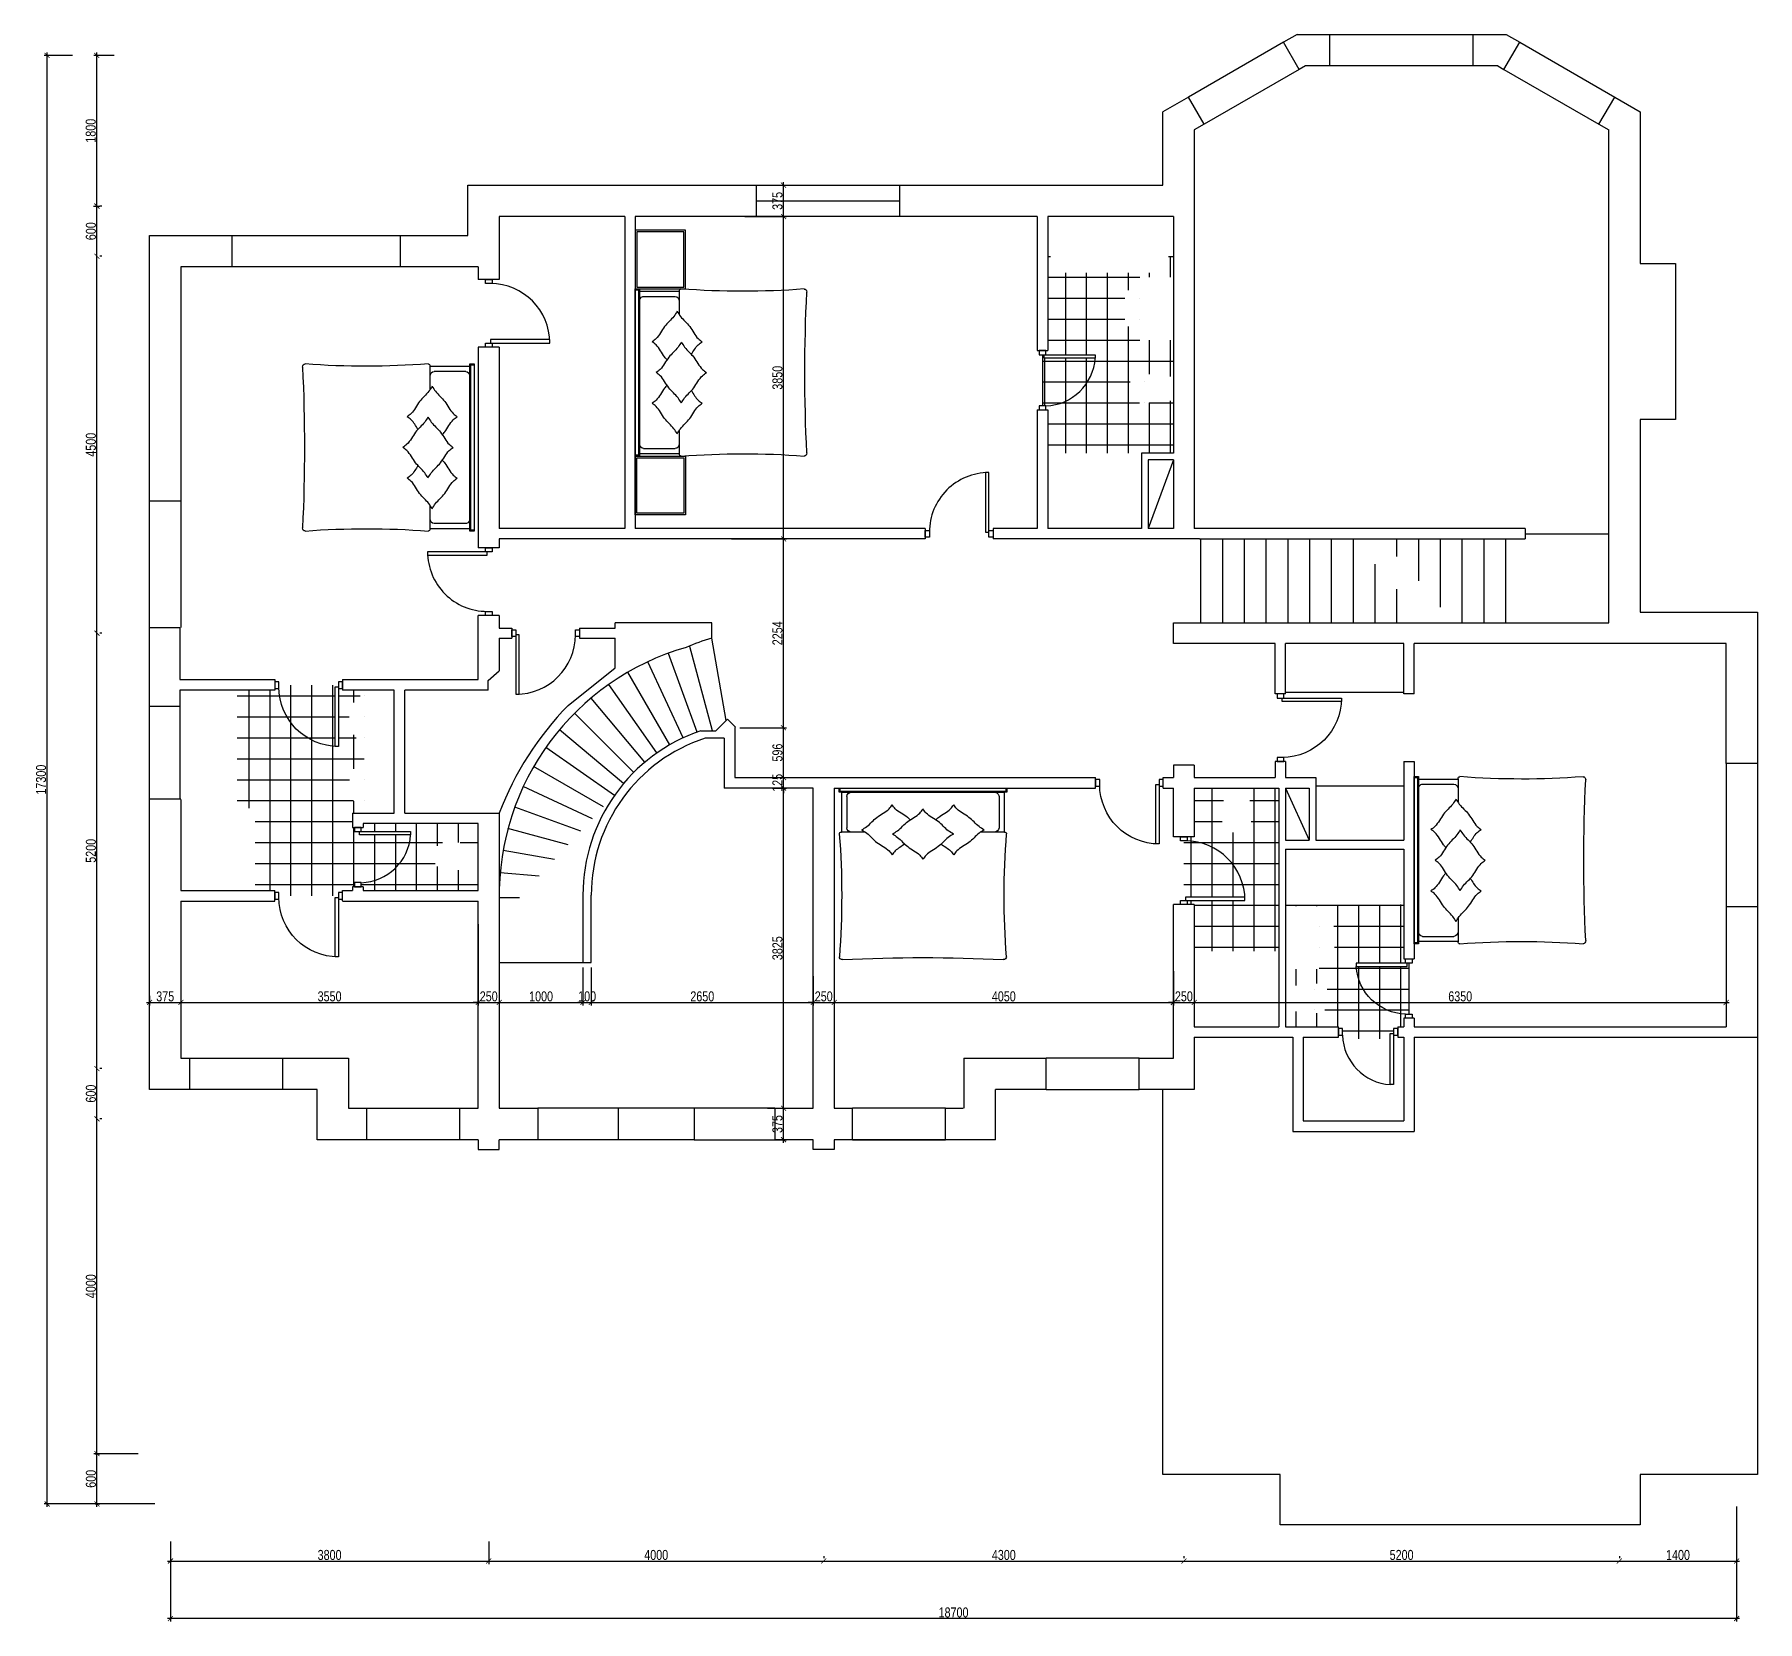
# Model space of a CAD drawing. Header units: millimetres. Extents: x 847 to 45733, y 1199 to 20271.
# Drawn here: x 847 to 21421, y 1199 to 20154 of the extents above; entities that cross this region are included whole.
import ezdxf

# ---------------------------------------------------------------- set-up
doc = ezdxf.new("R2010")
doc.units = ezdxf.units.MM
for name, color, linetype in [('com', 250, 'Continuous'), ('dim', 4, 'Continuous'), ('furn', 34, 'Continuous'), ('type floor', 250, 'Continuous'), ('wall', 5, 'Continuous'), ('windows doors', 4, 'Continuous')]:
    doc.layers.add(name, color=color, linetype=linetype)
doc.styles.add('KOTE', font='romrust.shx', dxfattribs={"width": 0.8})
doc.dimstyles.new('100', dxfattribs={"dimscale": 6, "dimtxt": 20, "dimasz": 10, "dimexe": 6, "dimexo": 10, "dimgap": 2, "dimtad": 1, "dimtoh": 1, "dimdec": 0, "dimzin": 9, "dimdsep": 46, "dimtxsty": 'KOTE', "dimblk": 'ARCHTICK', "dimcen": 0, "dimdle": 6, "dimclrd": 256, "dimclre": 4, "dimclrt": 256, "dimadec": 0, "dimazin": 0, "dimtfac": 0.666667, "dimtdec": 0, "dimtix": 1, "dimtmove": 1, "dimatfit": 0, "dimfxl": 1, "dimtvp": 1, "dimtolj": 1, "dimarcsym": 0})
pattern_1 = [(0, (301659.83, 164753.26), (0, 250), []), (90, (301659.83, 164753.26), (-250, 2e-14), [])]

msp = doc.modelspace()

# ---------------------------------------------------------------- blocks, each defined once
blk = doc.blocks.new('_ArchTick')
at = {"color": 0, "linetype": 'ByBlock', "const_width": 0.15}
blk.add_lwpolyline([(-0.5, -0.5), (0.5, 0.5)], dxfattribs=at)
blk = doc.blocks.new('*D48')
at = {"layer": 'dim', "color": 4, "lineweight": -2, "transparency": 16777216}
for p, q in [((21171, 2575), (21171, 1199)), ((2471, 2156), (2471, 1199))]:
    blk.add_line(p, q, dxfattribs=at)
at = {"layer": 'dim', "lineweight": -2, "transparency": 16777216}
blk.add_line((21207, 1235), (2435, 1235), dxfattribs=at)
at = {"layer": 'dim', "lineweight": -2, "transparency": 16777216, "xscale": 60, "yscale": 60, "zscale": 60, "rotation": 180}
blk.add_blockref('_ArchTick', (2471, 1235), dxfattribs=at)
at = {"layer": 'dim', "lineweight": -2, "transparency": 16777216, "xscale": 60, "yscale": 60, "zscale": 60}
blk.add_blockref('_ArchTick', (21171, 1235), dxfattribs=at)
at = {"layer": 'dim', "transparency": 16777216, "insert": (11821, 1307), "char_height": 120, "attachment_point": 5, "style": 'KOTE'}
blk.add_mtext('\\A1;18700', dxfattribs=at)
blk = doc.blocks.new('*D49')
at = {"layer": 'dim', "color": 4, "lineweight": -2, "transparency": 16777216}
for p, q in [((1303, 19904), (962, 19904)), ((2285, 2604), (962, 2604))]:
    blk.add_line(p, q, dxfattribs=at)
at = {"layer": 'dim', "lineweight": -2, "transparency": 16777216}
blk.add_line((998, 2568), (998, 19940), dxfattribs=at)
at = {"layer": 'dim', "lineweight": -2, "transparency": 16777216, "xscale": 60, "yscale": 60, "zscale": 60}
for p, rotation in [((998, 19904), 90), ((998, 2604), 270)]:
    blk.add_blockref('_ArchTick', p, dxfattribs=dict(at, rotation=rotation))
at = {"layer": 'dim', "transparency": 16777216, "insert": (926, 11254), "char_height": 120, "attachment_point": 5, "rotation": 90, "style": 'KOTE'}
blk.add_mtext('\\A1;17300', dxfattribs=at)
blk = doc.blocks.new('*D50')
at = {"layer": 'dim', "color": 4, "lineweight": -2, "transparency": 16777216}
for p, q in [((2471, 2156), (2471, 1886)), ((6271, 2156), (6271, 1886))]:
    blk.add_line(p, q, dxfattribs=at)
at = {"layer": 'dim', "lineweight": -2, "transparency": 16777216}
blk.add_line((2435, 1922), (6307, 1922), dxfattribs=at)
at = {"layer": 'dim', "lineweight": -2, "transparency": 16777216, "xscale": 60, "yscale": 60, "zscale": 60, "rotation": 180}
blk.add_blockref('_ArchTick', (2471, 1922), dxfattribs=at)
at = {"layer": 'dim', "lineweight": -2, "transparency": 16777216, "xscale": 60, "yscale": 60, "zscale": 60}
blk.add_blockref('_ArchTick', (6271, 1922), dxfattribs=at)
at = {"layer": 'dim', "transparency": 16777216, "insert": (4371, 1994), "char_height": 120, "attachment_point": 5, "style": 'KOTE'}
blk.add_mtext('\\A1;3800', dxfattribs=at)
blk = doc.blocks.new('*D51')
at = {"layer": 'dim', "color": 4, "lineweight": -2, "transparency": 16777216}
for p, q in [((6271, 2156), (6271, 1886)), ((10271, 1982), (10271, 1958))]:
    blk.add_line(p, q, dxfattribs=at)
at = {"layer": 'dim', "lineweight": -2, "transparency": 16777216}
blk.add_line((6235, 1922), (10307, 1922), dxfattribs=at)
at = {"layer": 'dim', "lineweight": -2, "transparency": 16777216, "xscale": 60, "yscale": 60, "zscale": 60, "rotation": 180}
blk.add_blockref('_ArchTick', (6271, 1922), dxfattribs=at)
at = {"layer": 'dim', "lineweight": -2, "transparency": 16777216, "xscale": 60, "yscale": 60, "zscale": 60}
blk.add_blockref('_ArchTick', (10271, 1922), dxfattribs=at)
at = {"layer": 'dim', "transparency": 16777216, "insert": (8271, 1994), "char_height": 120, "attachment_point": 5, "style": 'KOTE'}
blk.add_mtext('\\A1;4000', dxfattribs=at)
blk = doc.blocks.new('*D52')
at = {"layer": 'dim', "lineweight": -2, "transparency": 16777216}
blk.add_line((10235, 1922), (14607, 1922), dxfattribs=at)
at = {"layer": 'dim', "color": 4, "lineweight": -2, "transparency": 16777216}
for p, q in [((10271, 1982), (10271, 1958)), ((14571, 1982), (14571, 1958))]:
    blk.add_line(p, q, dxfattribs=at)
at = {"layer": 'dim', "lineweight": -2, "transparency": 16777216, "xscale": 60, "yscale": 60, "zscale": 60, "rotation": 180}
blk.add_blockref('_ArchTick', (10271, 1922), dxfattribs=at)
at = {"layer": 'dim', "lineweight": -2, "transparency": 16777216, "xscale": 60, "yscale": 60, "zscale": 60}
blk.add_blockref('_ArchTick', (14571, 1922), dxfattribs=at)
at = {"layer": 'dim', "transparency": 16777216, "insert": (12421, 1994), "char_height": 120, "attachment_point": 5, "style": 'KOTE'}
blk.add_mtext('\\A1;4300', dxfattribs=at)
blk = doc.blocks.new('*D53')
at = {"layer": 'dim', "lineweight": -2, "transparency": 16777216}
blk.add_line((14535, 1922), (19807, 1922), dxfattribs=at)
at = {"layer": 'dim', "color": 4, "lineweight": -2, "transparency": 16777216}
for p, q in [((14571, 1982), (14571, 1958)), ((19771, 1982), (19771, 1958))]:
    blk.add_line(p, q, dxfattribs=at)
at = {"layer": 'dim', "lineweight": -2, "transparency": 16777216, "xscale": 60, "yscale": 60, "zscale": 60, "rotation": 180}
blk.add_blockref('_ArchTick', (14571, 1922), dxfattribs=at)
at = {"layer": 'dim', "lineweight": -2, "transparency": 16777216, "xscale": 60, "yscale": 60, "zscale": 60}
blk.add_blockref('_ArchTick', (19771, 1922), dxfattribs=at)
at = {"layer": 'dim', "transparency": 16777216, "insert": (17171, 1994), "char_height": 120, "attachment_point": 5, "style": 'KOTE'}
blk.add_mtext('\\A1;5200', dxfattribs=at)
blk = doc.blocks.new('*D54')
at = {"layer": 'dim', "lineweight": -2, "transparency": 16777216}
blk.add_line((19735, 1922), (21207, 1922), dxfattribs=at)
at = {"layer": 'dim', "color": 4, "lineweight": -2, "transparency": 16777216}
for p, q in [((19771, 1982), (19771, 1958)), ((21171, 1982), (21171, 1958))]:
    blk.add_line(p, q, dxfattribs=at)
at = {"layer": 'dim', "lineweight": -2, "transparency": 16777216, "xscale": 60, "yscale": 60, "zscale": 60, "rotation": 180}
blk.add_blockref('_ArchTick', (19771, 1922), dxfattribs=at)
at = {"layer": 'dim', "lineweight": -2, "transparency": 16777216, "xscale": 60, "yscale": 60, "zscale": 60}
blk.add_blockref('_ArchTick', (21171, 1922), dxfattribs=at)
at = {"layer": 'dim', "transparency": 16777216, "insert": (20471, 1994), "char_height": 120, "attachment_point": 5, "style": 'KOTE'}
blk.add_mtext('\\A1;1400', dxfattribs=at)
blk = doc.blocks.new('*D55')
at = {"layer": 'dim', "color": 4, "lineweight": -2, "transparency": 16777216}
for p, q in [((2084, 3204), (1557, 3204)), ((1570, 2604), (1629, 2604))]:
    blk.add_line(p, q, dxfattribs=at)
at = {"layer": 'dim', "lineweight": -2, "transparency": 16777216}
blk.add_line((1593, 2568), (1593, 3240), dxfattribs=at)
at = {"layer": 'dim', "lineweight": -2, "transparency": 16777216, "xscale": 60, "yscale": 60, "zscale": 60}
for p, rotation in [((1593, 3204), 90), ((1593, 2604), 270)]:
    blk.add_blockref('_ArchTick', p, dxfattribs=dict(at, rotation=rotation))
at = {"layer": 'dim', "transparency": 16777216, "insert": (1521, 2904), "char_height": 120, "attachment_point": 5, "rotation": 90, "style": 'KOTE'}
blk.add_mtext('\\A1;600', dxfattribs=at)
blk = doc.blocks.new('*D56')
at = {"layer": 'dim', "lineweight": -2, "transparency": 16777216}
blk.add_line((1593, 3168), (1593, 7240), dxfattribs=at)
at = {"layer": 'dim', "color": 4, "lineweight": -2, "transparency": 16777216}
for p, q in [((1653, 7204), (1629, 7204)), ((1570, 3204), (1629, 3204))]:
    blk.add_line(p, q, dxfattribs=at)
at = {"layer": 'dim', "lineweight": -2, "transparency": 16777216, "xscale": 60, "yscale": 60, "zscale": 60}
for p, rotation in [((1593, 7204), 90), ((1593, 3204), 270)]:
    blk.add_blockref('_ArchTick', p, dxfattribs=dict(at, rotation=rotation))
at = {"layer": 'dim', "transparency": 16777216, "insert": (1521, 5204), "char_height": 120, "attachment_point": 5, "rotation": 90, "style": 'KOTE'}
blk.add_mtext('\\A1;4000', dxfattribs=at)
blk = doc.blocks.new('*D57')
at = {"layer": 'dim', "lineweight": -2, "transparency": 16777216}
blk.add_line((1593, 7168), (1593, 7840), dxfattribs=at)
at = {"layer": 'dim', "color": 4, "lineweight": -2, "transparency": 16777216}
for p, q in [((1653, 7804), (1629, 7804)), ((1653, 7204), (1629, 7204))]:
    blk.add_line(p, q, dxfattribs=at)
at = {"layer": 'dim', "lineweight": -2, "transparency": 16777216, "xscale": 60, "yscale": 60, "zscale": 60}
for p, rotation in [((1593, 7804), 90), ((1593, 7204), 270)]:
    blk.add_blockref('_ArchTick', p, dxfattribs=dict(at, rotation=rotation))
at = {"layer": 'dim', "transparency": 16777216, "insert": (1521, 7504), "char_height": 120, "attachment_point": 5, "rotation": 90, "style": 'KOTE'}
blk.add_mtext('\\A1;600', dxfattribs=at)
blk = doc.blocks.new('*D58')
at = {"layer": 'dim', "lineweight": -2, "transparency": 16777216}
blk.add_line((1593, 7768), (1593, 13040), dxfattribs=at)
at = {"layer": 'dim', "color": 4, "lineweight": -2, "transparency": 16777216}
for p, q in [((1653, 13004), (1629, 13004)), ((1653, 7804), (1629, 7804))]:
    blk.add_line(p, q, dxfattribs=at)
at = {"layer": 'dim', "lineweight": -2, "transparency": 16777216, "xscale": 60, "yscale": 60, "zscale": 60}
for p, rotation in [((1593, 13004), 90), ((1593, 7804), 270)]:
    blk.add_blockref('_ArchTick', p, dxfattribs=dict(at, rotation=rotation))
at = {"layer": 'dim', "transparency": 16777216, "insert": (1521, 10404), "char_height": 120, "attachment_point": 5, "rotation": 90, "style": 'KOTE'}
blk.add_mtext('\\A1;5200', dxfattribs=at)
blk = doc.blocks.new('*D59')
at = {"layer": 'dim', "lineweight": -2, "transparency": 16777216}
blk.add_line((1593, 12968), (1593, 17540), dxfattribs=at)
at = {"layer": 'dim', "color": 4, "lineweight": -2, "transparency": 16777216}
for p, q in [((1653, 17504), (1629, 17504)), ((1653, 13004), (1629, 13004))]:
    blk.add_line(p, q, dxfattribs=at)
at = {"layer": 'dim', "lineweight": -2, "transparency": 16777216, "xscale": 60, "yscale": 60, "zscale": 60}
for p, rotation in [((1593, 17504), 90), ((1593, 13004), 270)]:
    blk.add_blockref('_ArchTick', p, dxfattribs=dict(at, rotation=rotation))
at = {"layer": 'dim', "transparency": 16777216, "insert": (1521, 15254), "char_height": 120, "attachment_point": 5, "rotation": 90, "style": 'KOTE'}
blk.add_mtext('\\A1;4500', dxfattribs=at)
blk = doc.blocks.new('*D60')
at = {"layer": 'dim', "lineweight": -2, "transparency": 16777216}
blk.add_line((1593, 17468), (1593, 18140), dxfattribs=at)
at = {"layer": 'dim', "color": 4, "lineweight": -2, "transparency": 16777216}
for p, q in [((1553, 18104), (1629, 18104)), ((1653, 17504), (1629, 17504))]:
    blk.add_line(p, q, dxfattribs=at)
at = {"layer": 'dim', "lineweight": -2, "transparency": 16777216, "xscale": 60, "yscale": 60, "zscale": 60}
for p, rotation in [((1593, 18104), 90), ((1593, 17504), 270)]:
    blk.add_blockref('_ArchTick', p, dxfattribs=dict(at, rotation=rotation))
at = {"layer": 'dim', "transparency": 16777216, "insert": (1521, 17804), "char_height": 120, "attachment_point": 5, "rotation": 90, "style": 'KOTE'}
blk.add_mtext('\\A1;600', dxfattribs=at)
blk = doc.blocks.new('*D37')
at = {"layer": 'dim', "color": 4, "lineweight": -2, "transparency": 16777216}
for p, q in [((1799, 19904), (1555, 19904)), ((1651, 18104), (1627, 18104))]:
    blk.add_line(p, q, dxfattribs=at)
at = {"layer": 'dim', "lineweight": -2, "transparency": 16777216}
blk.add_line((1591, 18068), (1591, 19940), dxfattribs=at)
at = {"layer": 'dim', "lineweight": -2, "transparency": 16777216, "xscale": 60, "yscale": 60, "zscale": 60}
for p, rotation in [((1591, 19904), 90), ((1591, 18104), 270)]:
    blk.add_blockref('_ArchTick', p, dxfattribs=dict(at, rotation=rotation))
at = {"layer": 'dim', "transparency": 16777216, "insert": (1519, 19004), "char_height": 120, "attachment_point": 5, "rotation": 90, "style": 'KOTE'}
blk.add_mtext('\\A1;1800', dxfattribs=at)
blk = doc.blocks.new('*D38')
at = {"layer": 'dim', "color": 4, "lineweight": -2, "transparency": 16777216}
for p, q in [((2221, 8671), (2221, 8557)), ((2596, 8671), (2596, 8557))]:
    blk.add_line(p, q, dxfattribs=at)
at = {"layer": 'dim', "lineweight": -2, "transparency": 16777216}
blk.add_line((2185, 8593), (2632, 8593), dxfattribs=at)
at = {"layer": 'dim', "lineweight": -2, "transparency": 16777216, "xscale": 60, "yscale": 60, "zscale": 60, "rotation": 180}
blk.add_blockref('_ArchTick', (2221, 8593), dxfattribs=at)
at = {"layer": 'dim', "lineweight": -2, "transparency": 16777216, "xscale": 60, "yscale": 60, "zscale": 60}
blk.add_blockref('_ArchTick', (2596, 8593), dxfattribs=at)
at = {"layer": 'dim', "transparency": 16777216, "insert": (2408, 8665), "char_height": 120, "attachment_point": 5, "style": 'KOTE'}
blk.add_mtext('\\A1;375', dxfattribs=at)
blk = doc.blocks.new('*D39')
at = {"layer": 'dim', "color": 4, "lineweight": -2, "transparency": 16777216}
for p, q in [((6146, 9529), (6146, 8557)), ((2596, 8671), (2596, 8557))]:
    blk.add_line(p, q, dxfattribs=at)
at = {"layer": 'dim', "lineweight": -2, "transparency": 16777216}
blk.add_line((2560, 8593), (6182, 8593), dxfattribs=at)
at = {"layer": 'dim', "lineweight": -2, "transparency": 16777216, "xscale": 60, "yscale": 60, "zscale": 60, "rotation": 180}
blk.add_blockref('_ArchTick', (2596, 8593), dxfattribs=at)
at = {"layer": 'dim', "lineweight": -2, "transparency": 16777216, "xscale": 60, "yscale": 60, "zscale": 60}
blk.add_blockref('_ArchTick', (6146, 8593), dxfattribs=at)
at = {"layer": 'dim', "transparency": 16777216, "insert": (4371, 8665), "char_height": 120, "attachment_point": 5, "style": 'KOTE'}
blk.add_mtext('\\A1;3550', dxfattribs=at)
blk = doc.blocks.new('*D40')
at = {"layer": 'dim', "color": 4, "lineweight": -2, "transparency": 16777216}
for p, q in [((6146, 9529), (6146, 8557)), ((6396, 9529), (6396, 8557))]:
    blk.add_line(p, q, dxfattribs=at)
at = {"layer": 'dim', "lineweight": -2, "transparency": 16777216}
for p, q in [((6146, 8593), (6086, 8593)), ((6146, 8593), (6396, 8593)), ((6396, 8593), (6456, 8593))]:
    blk.add_line(p, q, dxfattribs=at)
at = {"layer": 'dim', "lineweight": -2, "transparency": 16777216, "xscale": 60, "yscale": 60, "zscale": 60}
blk.add_blockref('_ArchTick', (6146, 8593), dxfattribs=at)
at = {"layer": 'dim', "lineweight": -2, "transparency": 16777216, "xscale": 60, "yscale": 60, "zscale": 60, "rotation": 180}
blk.add_blockref('_ArchTick', (6396, 8593), dxfattribs=at)
at = {"layer": 'dim', "transparency": 16777216, "insert": (6271, 8665), "char_height": 120, "attachment_point": 5, "style": 'KOTE'}
blk.add_mtext('\\A1;250', dxfattribs=at)
blk = doc.blocks.new('*D41')
at = {"layer": 'dim', "color": 4, "lineweight": -2, "transparency": 16777216}
for p, q in [((6396, 9529), (6396, 8557)), ((7396, 9009), (7396, 8557))]:
    blk.add_line(p, q, dxfattribs=at)
at = {"layer": 'dim', "lineweight": -2, "transparency": 16777216}
blk.add_line((6360, 8593), (7432, 8593), dxfattribs=at)
at = {"layer": 'dim', "lineweight": -2, "transparency": 16777216, "xscale": 60, "yscale": 60, "zscale": 60, "rotation": 180}
blk.add_blockref('_ArchTick', (6396, 8593), dxfattribs=at)
at = {"layer": 'dim', "lineweight": -2, "transparency": 16777216, "xscale": 60, "yscale": 60, "zscale": 60}
blk.add_blockref('_ArchTick', (7396, 8593), dxfattribs=at)
at = {"layer": 'dim', "transparency": 16777216, "insert": (6896, 8665), "char_height": 120, "attachment_point": 5, "style": 'KOTE'}
blk.add_mtext('\\A1;1000', dxfattribs=at)
blk = doc.blocks.new('*D42')
at = {"layer": 'dim', "color": 4, "lineweight": -2, "transparency": 16777216}
for p, q in [((7396, 9009), (7396, 8557)), ((7496, 9009), (7496, 8557))]:
    blk.add_line(p, q, dxfattribs=at)
at = {"layer": 'dim', "lineweight": -2, "transparency": 16777216}
for p, q in [((7396, 8593), (7336, 8593)), ((7396, 8593), (7496, 8593)), ((7496, 8593), (7556, 8593))]:
    blk.add_line(p, q, dxfattribs=at)
at = {"layer": 'dim', "lineweight": -2, "transparency": 16777216, "xscale": 60, "yscale": 60, "zscale": 60}
blk.add_blockref('_ArchTick', (7396, 8593), dxfattribs=at)
at = {"layer": 'dim', "lineweight": -2, "transparency": 16777216, "xscale": 60, "yscale": 60, "zscale": 60, "rotation": 180}
blk.add_blockref('_ArchTick', (7496, 8593), dxfattribs=at)
at = {"layer": 'dim', "transparency": 16777216, "insert": (7446, 8665), "char_height": 120, "attachment_point": 5, "style": 'KOTE'}
blk.add_mtext('\\A1;100', dxfattribs=at)
blk = doc.blocks.new('*D43')
at = {"layer": 'dim', "color": 4, "lineweight": -2, "transparency": 16777216}
for p, q in [((7496, 9009), (7496, 8557)), ((10146, 8908), (10146, 8557))]:
    blk.add_line(p, q, dxfattribs=at)
at = {"layer": 'dim', "lineweight": -2, "transparency": 16777216}
blk.add_line((7460, 8593), (10182, 8593), dxfattribs=at)
at = {"layer": 'dim', "lineweight": -2, "transparency": 16777216, "xscale": 60, "yscale": 60, "zscale": 60, "rotation": 180}
blk.add_blockref('_ArchTick', (7496, 8593), dxfattribs=at)
at = {"layer": 'dim', "lineweight": -2, "transparency": 16777216, "xscale": 60, "yscale": 60, "zscale": 60}
blk.add_blockref('_ArchTick', (10146, 8593), dxfattribs=at)
at = {"layer": 'dim', "transparency": 16777216, "insert": (8821, 8665), "char_height": 120, "attachment_point": 5, "style": 'KOTE'}
blk.add_mtext('\\A1;2650', dxfattribs=at)
blk = doc.blocks.new('*D44')
at = {"layer": 'dim', "color": 4, "lineweight": -2, "transparency": 16777216}
for p, q in [((10146, 8908), (10146, 8557)), ((10396, 8908), (10396, 8557))]:
    blk.add_line(p, q, dxfattribs=at)
at = {"layer": 'dim', "lineweight": -2, "transparency": 16777216}
for p, q in [((10146, 8593), (10086, 8593)), ((10146, 8593), (10396, 8593)), ((10396, 8593), (10456, 8593))]:
    blk.add_line(p, q, dxfattribs=at)
at = {"layer": 'dim', "lineweight": -2, "transparency": 16777216, "xscale": 60, "yscale": 60, "zscale": 60}
blk.add_blockref('_ArchTick', (10146, 8593), dxfattribs=at)
at = {"layer": 'dim', "lineweight": -2, "transparency": 16777216, "xscale": 60, "yscale": 60, "zscale": 60, "rotation": 180}
blk.add_blockref('_ArchTick', (10396, 8593), dxfattribs=at)
at = {"layer": 'dim', "transparency": 16777216, "insert": (10271, 8665), "char_height": 120, "attachment_point": 5, "style": 'KOTE'}
blk.add_mtext('\\A1;250', dxfattribs=at)
blk = doc.blocks.new('*D45')
at = {"layer": 'dim', "color": 4, "lineweight": -2, "transparency": 16777216}
for p, q in [((10396, 8908), (10396, 8557)), ((14446, 8965), (14446, 8557))]:
    blk.add_line(p, q, dxfattribs=at)
at = {"layer": 'dim', "lineweight": -2, "transparency": 16777216}
blk.add_line((10360, 8593), (14482, 8593), dxfattribs=at)
at = {"layer": 'dim', "lineweight": -2, "transparency": 16777216, "xscale": 60, "yscale": 60, "zscale": 60, "rotation": 180}
blk.add_blockref('_ArchTick', (10396, 8593), dxfattribs=at)
at = {"layer": 'dim', "lineweight": -2, "transparency": 16777216, "xscale": 60, "yscale": 60, "zscale": 60}
blk.add_blockref('_ArchTick', (14446, 8593), dxfattribs=at)
at = {"layer": 'dim', "transparency": 16777216, "insert": (12421, 8665), "char_height": 120, "attachment_point": 5, "style": 'KOTE'}
blk.add_mtext('\\A1;4050', dxfattribs=at)
blk = doc.blocks.new('*D46')
at = {"layer": 'dim', "color": 4, "lineweight": -2, "transparency": 16777216}
for p, q in [((14446, 8965), (14446, 8557)), ((14696, 8965), (14696, 8557))]:
    blk.add_line(p, q, dxfattribs=at)
at = {"layer": 'dim', "lineweight": -2, "transparency": 16777216}
for p, q in [((14446, 8593), (14386, 8593)), ((14446, 8593), (14696, 8593)), ((14696, 8593), (14756, 8593))]:
    blk.add_line(p, q, dxfattribs=at)
at = {"layer": 'dim', "lineweight": -2, "transparency": 16777216, "xscale": 60, "yscale": 60, "zscale": 60}
blk.add_blockref('_ArchTick', (14446, 8593), dxfattribs=at)
at = {"layer": 'dim', "lineweight": -2, "transparency": 16777216, "xscale": 60, "yscale": 60, "zscale": 60, "rotation": 180}
blk.add_blockref('_ArchTick', (14696, 8593), dxfattribs=at)
at = {"layer": 'dim', "transparency": 16777216, "insert": (14571, 8665), "char_height": 120, "attachment_point": 5, "style": 'KOTE'}
blk.add_mtext('\\A1;250', dxfattribs=at)
blk = doc.blocks.new('*D47')
at = {"layer": 'dim', "color": 4, "lineweight": -2, "transparency": 16777216}
for p, q in [((21046, 9213), (21046, 8557)), ((14696, 8965), (14696, 8557))]:
    blk.add_line(p, q, dxfattribs=at)
at = {"layer": 'dim', "lineweight": -2, "transparency": 16777216}
blk.add_line((14660, 8593), (21082, 8593), dxfattribs=at)
at = {"layer": 'dim', "lineweight": -2, "transparency": 16777216, "xscale": 60, "yscale": 60, "zscale": 60, "rotation": 180}
blk.add_blockref('_ArchTick', (14696, 8593), dxfattribs=at)
at = {"layer": 'dim', "lineweight": -2, "transparency": 16777216, "xscale": 60, "yscale": 60, "zscale": 60}
blk.add_blockref('_ArchTick', (21046, 8593), dxfattribs=at)
at = {"layer": 'dim', "transparency": 16777216, "insert": (17871, 8665), "char_height": 120, "attachment_point": 5, "style": 'KOTE'}
blk.add_mtext('\\A1;6350', dxfattribs=at)
blk = doc.blocks.new('door 810 type2')
at = {"color": 3}
for points in [[(0, -40), (0, 40), (50, 40), (50, -40), (0, -40)], [(760, -40), (760, 40), (810, 40), (810, -40), (760, -40)]]:
    blk.add_lwpolyline(points, dxfattribs=at)
blk.add_lwpolyline([(50, -20), (50, -730), (90, -730), (90, -20), (50, -20)])
blk.add_arc((50, -20), 710, 270, 0)
blk = doc.blocks.new('DOOR710')
at = {"color": 3}
for points in [[(50, -40), (50, 40), (0, 40), (0, -40), (50, -40)], [(710, -40), (710, 40), (660, 40), (660, -40), (710, -40)]]:
    blk.add_lwpolyline(points, dxfattribs=at)
blk.add_lwpolyline([(660, -20), (660, -630), (620, -630), (620, -20), (660, -20)])
blk.add_arc((660, -20), 611, 181.8779, 266.2483)
blk = doc.blocks.new('*D61')
at = {"layer": 'dim', "color": 4, "lineweight": -2, "transparency": 16777216}
for p, q in [((9601, 7329), (9827, 7329)), ((9601, 6954), (9827, 6954))]:
    blk.add_line(p, q, dxfattribs=at)
at = {"layer": 'dim', "lineweight": -2, "transparency": 16777216}
blk.add_line((9791, 6918), (9791, 7365), dxfattribs=at)
at = {"layer": 'dim', "lineweight": -2, "transparency": 16777216, "xscale": 60, "yscale": 60, "zscale": 60}
for p, rotation in [((9791, 7329), 90), ((9791, 6954), 270)]:
    blk.add_blockref('_ArchTick', p, dxfattribs=dict(at, rotation=rotation))
at = {"layer": 'dim', "transparency": 16777216, "insert": (9719, 7141), "char_height": 120, "attachment_point": 5, "rotation": 90, "style": 'KOTE'}
blk.add_mtext('\\A1;375', dxfattribs=at)
blk = doc.blocks.new('*D62')
at = {"layer": 'dim', "color": 4, "lineweight": -2, "transparency": 16777216}
for p, q in [((9675, 11154), (9827, 11154)), ((9601, 7329), (9827, 7329))]:
    blk.add_line(p, q, dxfattribs=at)
at = {"layer": 'dim', "lineweight": -2, "transparency": 16777216}
blk.add_line((9791, 7293), (9791, 11190), dxfattribs=at)
at = {"layer": 'dim', "lineweight": -2, "transparency": 16777216, "xscale": 60, "yscale": 60, "zscale": 60}
for p, rotation in [((9791, 11154), 90), ((9791, 7329), 270)]:
    blk.add_blockref('_ArchTick', p, dxfattribs=dict(at, rotation=rotation))
at = {"layer": 'dim', "transparency": 16777216, "insert": (9719, 9241), "char_height": 120, "attachment_point": 5, "rotation": 90, "style": 'KOTE'}
blk.add_mtext('\\A1;3825', dxfattribs=at)
blk = doc.blocks.new('*D63')
at = {"layer": 'dim', "lineweight": -2, "transparency": 16777216}
for p, q in [((9791, 11279), (9791, 11339)), ((9791, 11154), (9791, 11279)), ((9791, 11154), (9791, 11094))]:
    blk.add_line(p, q, dxfattribs=at)
at = {"layer": 'dim', "color": 4, "lineweight": -2, "transparency": 16777216}
for p, q in [((9675, 11279), (9827, 11279)), ((9675, 11154), (9827, 11154))]:
    blk.add_line(p, q, dxfattribs=at)
at = {"layer": 'dim', "lineweight": -2, "transparency": 16777216, "xscale": 60, "yscale": 60, "zscale": 60}
for p, rotation in [((9791, 11279), 270), ((9791, 11154), 90)]:
    blk.add_blockref('_ArchTick', p, dxfattribs=dict(at, rotation=rotation))
at = {"layer": 'dim', "transparency": 16777216, "insert": (9719, 11216), "char_height": 120, "attachment_point": 5, "rotation": 90, "style": 'KOTE'}
blk.add_mtext('\\A1;125', dxfattribs=at)
blk = doc.blocks.new('*D64')
at = {"layer": 'dim', "color": 4, "lineweight": -2, "transparency": 16777216}
for p, q in [((9269, 11874), (9827, 11874)), ((9675, 11279), (9827, 11279))]:
    blk.add_line(p, q, dxfattribs=at)
at = {"layer": 'dim', "lineweight": -2, "transparency": 16777216}
blk.add_line((9791, 11243), (9791, 11910), dxfattribs=at)
at = {"layer": 'dim', "lineweight": -2, "transparency": 16777216, "xscale": 60, "yscale": 60, "zscale": 60}
for p, rotation in [((9791, 11874), 90), ((9791, 11279), 270)]:
    blk.add_blockref('_ArchTick', p, dxfattribs=dict(at, rotation=rotation))
at = {"layer": 'dim', "transparency": 16777216, "insert": (9719, 11577), "char_height": 120, "attachment_point": 5, "rotation": 90, "style": 'KOTE'}
blk.add_mtext('\\A1;596', dxfattribs=at)
blk = doc.blocks.new('*D65')
at = {"layer": 'dim', "color": 4, "lineweight": -2, "transparency": 16777216}
for p, q in [((9169, 14129), (9827, 14129)), ((9269, 11874), (9827, 11874))]:
    blk.add_line(p, q, dxfattribs=at)
at = {"layer": 'dim', "lineweight": -2, "transparency": 16777216}
blk.add_line((9791, 11838), (9791, 14165), dxfattribs=at)
at = {"layer": 'dim', "lineweight": -2, "transparency": 16777216, "xscale": 60, "yscale": 60, "zscale": 60}
for p, rotation in [((9791, 14129), 90), ((9791, 11874), 270)]:
    blk.add_blockref('_ArchTick', p, dxfattribs=dict(at, rotation=rotation))
at = {"layer": 'dim', "transparency": 16777216, "insert": (9719, 13002), "char_height": 120, "attachment_point": 5, "rotation": 90, "style": 'KOTE'}
blk.add_mtext('\\A1;2254', dxfattribs=at)
blk = doc.blocks.new('*D66')
at = {"layer": 'dim', "color": 4, "lineweight": -2, "transparency": 16777216}
for p, q in [((9328, 17979), (9827, 17979)), ((9169, 14129), (9827, 14129))]:
    blk.add_line(p, q, dxfattribs=at)
at = {"layer": 'dim', "lineweight": -2, "transparency": 16777216}
blk.add_line((9791, 14093), (9791, 18015), dxfattribs=at)
at = {"layer": 'dim', "lineweight": -2, "transparency": 16777216, "xscale": 60, "yscale": 60, "zscale": 60}
for p, rotation in [((9791, 17979), 90), ((9791, 14129), 270)]:
    blk.add_blockref('_ArchTick', p, dxfattribs=dict(at, rotation=rotation))
at = {"layer": 'dim', "transparency": 16777216, "insert": (9719, 16054), "char_height": 120, "attachment_point": 5, "rotation": 90, "style": 'KOTE'}
blk.add_mtext('\\A1;3850', dxfattribs=at)
blk = doc.blocks.new('*D67')
at = {"layer": 'dim', "color": 4, "lineweight": -2, "transparency": 16777216}
for p, q in [((9526, 18354), (9827, 18354)), ((9526, 17979), (9827, 17979))]:
    blk.add_line(p, q, dxfattribs=at)
at = {"layer": 'dim', "lineweight": -2, "transparency": 16777216}
blk.add_line((9791, 17943), (9791, 18390), dxfattribs=at)
at = {"layer": 'dim', "lineweight": -2, "transparency": 16777216, "xscale": 60, "yscale": 60, "zscale": 60}
for p, rotation in [((9791, 18354), 90), ((9791, 17979), 270)]:
    blk.add_blockref('_ArchTick', p, dxfattribs=dict(at, rotation=rotation))
at = {"layer": 'dim', "transparency": 16777216, "insert": (9719, 18166), "char_height": 120, "attachment_point": 5, "rotation": 90, "style": 'KOTE'}
blk.add_mtext('\\A1;375', dxfattribs=at)
blk = doc.blocks.new('krovat')
for p, q in [((-1000, 0), (1000, 0)), ((-1000, -50), (-1000, 0)), ((-988, 0), (988, 0)), ((-988, -40), (-988, 0)), ((988, 0), (988, -40)), ((1000, 0), (1000, -50)), ((-1680, -20), (-1020, -20)), ((-1680, -580), (-1680, -20)), ((-1020, -20), (-1020, -580)), ((1000, -50), (-1000, -50)), ((988, -40), (-988, -40)), ((-970, -50), (970, -50)), ((-970, -525), (-970, -50)), ((-909, -100), (-909, -475)), ((909, -100), (909, -475)), ((970, -50), (970, -525)), ((-1020, -580), (-1680, -580)), ((-690, -525), (-974, -525)), ((974, -525), (690, -525))]:
    blk.add_line(p, q)
for points in [[(1000, 0), (1000, -600), (1700, -600), (1700, 0)], [(-1000, 0), (-1000, -600), (-1700, -600), (-1700, 0)], [(1020, -20), (1020, -580), (1680, -580), (1680, -20)]]:
    blk.add_lwpolyline(points, close=True)
at = {"extrusion": (0, 0, -1)}
for centre, major_axis, start_param, end_param in [((-848, -100), (60.6, 0), 3.141593, 4.712389), ((848, -100), (-60.6, 0), 1.570796, 3.141593), ((-974, -545), (-24.2, 0), -0.063736, 1.570796), ((-15076, -1287), (14106, 0), -0.063736, 0.062687), ((-848, -475), (-60.6, 0), 4.712389, 6.283185), ((848, -475), (60.6, 0), 0, 1.570796), ((15076, -1287), (-14106, 0), -0.062687, 0.063736), ((974, -545), (-24.2, 0), 1.570796, 3.205329), ((-961, -2018), (36.4, 0), 1.523621, 3.20428), ((0, -15428), (16246, 0), 4.653299, 4.771479), ((961, -2018), (36.4, 0), -0.062687, 1.617972)]:
    blk.add_ellipse(centre, major_axis=major_axis, ratio=0.825, start_param=start_param, end_param=end_param, dxfattribs=at)
for points, knots in [([(-731, -500), (-710, -487), (-641, -445), (-559, -339), (-422, -279), (-379, -217), (-367, -200)], [0, 0, 0, 0, 63.400478, 212.503081, 369.080424, 426.268982, 426.268982, 426.268982, 426.268982]), ([(-152, -379), (-163, -369), (-217, -321), (-313, -279), (-356, -217), (-367, -200)], [172.094326, 172.094326, 172.094326, 172.094326, 212.503081, 369.080424, 426.268982, 426.268982, 426.268982, 426.268982]), ([(152, -379), (163, -369), (217, -321), (313, -279), (356, -217), (367, -200)], [172.094326, 172.094326, 172.094326, 172.094326, 212.503081, 369.080424, 426.268982, 426.268982, 426.268982, 426.268982]), ([(731, -500), (710, -487), (641, -445), (559, -339), (422, -279), (379, -217), (367, -200)], [0, 0, 0, 0, 63.400478, 212.503081, 369.080424, 426.268982, 426.268982, 426.268982, 426.268982]), ([(-363, -550), (-343, -537), (-273, -495), (-191, -389), (-55, -329), (-12, -267), (0, -250)], [0, 0, 0, 0, 63.400478, 212.503081, 369.080424, 426.268982, 426.268982, 426.268982, 426.268982]), ([(363, -550), (343, -537), (273, -495), (191, -389), (55, -329), (12, -267), (0, -250)], [0, 0, 0, 0, 63.400478, 212.503081, 369.080424, 426.268982, 426.268982, 426.268982, 426.268982]), ([(-731, -500), (-710, -512), (-641, -555), (-559, -661), (-422, -720), (-379, -783), (-367, -799)], [0, 0, 0, 0, 63.400478, 212.503081, 369.080424, 426.268982, 426.268982, 426.268982, 426.268982]), ([(-363, -550), (-343, -562), (-273, -605), (-191, -711), (-55, -770), (-12, -833), (0, -849)], [0, 0, 0, 0, 63.400478, 212.503081, 369.080424, 426.268982, 426.268982, 426.268982, 426.268982]), ([(363, -550), (343, -562), (273, -605), (191, -711), (55, -770), (12, -833), (0, -849)], [0, 0, 0, 0, 63.400478, 212.503081, 369.080424, 426.268982, 426.268982, 426.268982, 426.268982]), ([(731, -500), (710, -512), (641, -555), (559, -661), (422, -720), (379, -783), (367, -799)], [0, 0, 0, 0, 63.400478, 212.503081, 369.080424, 426.268982, 426.268982, 426.268982, 426.268982]), ([(-216, -670), (-256, -696), (-319, -730), (-356, -783), (-367, -799)], [244.58101, 244.58101, 244.58101, 244.58101, 369.080424, 426.268982, 426.268982, 426.268982, 426.268982]), ([(216, -670), (256, -696), (319, -730), (356, -783), (367, -799)], [244.58101, 244.58101, 244.58101, 244.58101, 369.080424, 426.268982, 426.268982, 426.268982, 426.268982])]:
    blk.add_open_spline(points, degree=3, knots=knots)
blk = doc.blocks.new('b1')
at = {"color": 0}
for p, q in [((-1000, 0), (1000, 0)), ((-1000, -50), (-1000, 0)), ((-988, -40), (-988, 0)), ((988, 0), (988, -40)), ((1000, 0), (1000, -50)), ((1000, -50), (-1000, -50)), ((988, -40), (-988, -40)), ((-970, -50), (970, -50)), ((-970, -525), (-970, -50)), ((-909, -100), (-909, -475)), ((909, -100), (909, -475)), ((970, -50), (970, -525)), ((-690, -525), (-974, -525)), ((974, -525), (690, -525))]:
    blk.add_line(p, q, dxfattribs=at)
at = {"color": 0, "extrusion": (0, 0, -1)}
for centre, major_axis, start_param, end_param in [((-848, -100), (60.6, 0), 3.141593, 4.712389), ((848, -100), (-60.6, 0), 1.570796, 3.141593), ((-974, -545), (-24.2, 0), -0.063736, 1.570796), ((-15076, -1287), (14106, 0), -0.063736, 0.062687), ((-848, -475), (-60.6, 0), 4.712389, 6.283185), ((848, -475), (60.6, 0), 0, 1.570796), ((15076, -1287), (-14106, 0), -0.062687, 0.063736), ((974, -545), (-24.2, 0), 1.570796, 3.205329), ((-961, -2018), (36.4, 0), 1.523621, 3.20428), ((0, -15428), (16246, 0), 4.653299, 4.771479), ((961, -2018), (36.4, 0), -0.062687, 1.617972)]:
    blk.add_ellipse(centre, major_axis=major_axis, ratio=0.825, start_param=start_param, end_param=end_param, dxfattribs=at)
at = {"color": 0}
for points, knots in [([(-731, -500), (-710, -487), (-641, -445), (-559, -339), (-422, -279), (-379, -217), (-367, -200)], [0, 0, 0, 0, 63.400478, 212.503081, 369.080424, 426.268982, 426.268982, 426.268982, 426.268982]), ([(-152, -379), (-163, -369), (-217, -321), (-313, -279), (-356, -217), (-367, -200)], [172.094326, 172.094326, 172.094326, 172.094326, 212.503081, 369.080424, 426.268982, 426.268982, 426.268982, 426.268982]), ([(152, -379), (163, -369), (217, -321), (313, -279), (356, -217), (367, -200)], [172.094326, 172.094326, 172.094326, 172.094326, 212.503081, 369.080424, 426.268982, 426.268982, 426.268982, 426.268982]), ([(731, -500), (710, -487), (641, -445), (559, -339), (422, -279), (379, -217), (367, -200)], [0, 0, 0, 0, 63.400478, 212.503081, 369.080424, 426.268982, 426.268982, 426.268982, 426.268982]), ([(-363, -550), (-343, -537), (-273, -495), (-191, -389), (-55, -329), (-12, -267), (0, -250)], [0, 0, 0, 0, 63.400478, 212.503081, 369.080424, 426.268982, 426.268982, 426.268982, 426.268982]), ([(363, -550), (343, -537), (273, -495), (191, -389), (55, -329), (12, -267), (0, -250)], [0, 0, 0, 0, 63.400478, 212.503081, 369.080424, 426.268982, 426.268982, 426.268982, 426.268982]), ([(-731, -500), (-710, -512), (-641, -555), (-559, -661), (-422, -720), (-379, -783), (-367, -799)], [0, 0, 0, 0, 63.400478, 212.503081, 369.080424, 426.268982, 426.268982, 426.268982, 426.268982]), ([(-363, -550), (-343, -562), (-273, -605), (-191, -711), (-55, -770), (-12, -833), (0, -849)], [0, 0, 0, 0, 63.400478, 212.503081, 369.080424, 426.268982, 426.268982, 426.268982, 426.268982]), ([(363, -550), (343, -562), (273, -605), (191, -711), (55, -770), (12, -833), (0, -849)], [0, 0, 0, 0, 63.400478, 212.503081, 369.080424, 426.268982, 426.268982, 426.268982, 426.268982]), ([(731, -500), (710, -512), (641, -555), (559, -661), (422, -720), (379, -783), (367, -799)], [0, 0, 0, 0, 63.400478, 212.503081, 369.080424, 426.268982, 426.268982, 426.268982, 426.268982]), ([(-216, -670), (-256, -696), (-319, -730), (-356, -783), (-367, -799)], [244.58101, 244.58101, 244.58101, 244.58101, 369.080424, 426.268982, 426.268982, 426.268982, 426.268982]), ([(216, -670), (256, -696), (319, -730), (356, -783), (367, -799)], [244.58101, 244.58101, 244.58101, 244.58101, 369.080424, 426.268982, 426.268982, 426.268982, 426.268982])]:
    blk.add_open_spline(points, degree=3, knots=knots, dxfattribs=at)

# ---------------------------------------------------------------- dimensions: what is measured, and where the dimension line sits
at = {"layer": 'dim'}
for base, p1, p2, picture, middle in [((997.7, 19903.8), (2344.6, 2603.8), (1362.5, 19903.8), '*D49', (925.7, 11253.8)), ((1590.9, 19903.8), (1590.9, 18103.8), (1858.8, 19903.8), '*D37', (1518.9, 19003.8)), ((9790.8, 18353.8), (9465.8, 17978.8), (9465.8, 18353.8), '*D67', (9718.8, 18166.3)), ((1592.9, 18103.8), (1592.9, 17503.8), (1492.9, 18103.8), '*D60', (1520.9, 17803.8)), ((9790.8, 17978.8), (9108.6, 14128.8), (9267.8, 17978.8), '*D66', (9718.8, 16053.8)), ((1592.9, 17503.8), (1592.9, 13003.8), (1592.9, 17503.8), '*D59', (1520.9, 15253.8)), ((9790.8, 14128.8), (9208.9, 11874.4), (9108.6, 14128.8), '*D65', (9718.8, 13001.6)), ((1592.9, 13003.8), (1592.9, 7803.8), (1592.9, 13003.8), '*D58', (1520.9, 10403.8)), ((9790.8, 11874.4), (9614.8, 11278.8), (9208.9, 11874.4), '*D64', (9718.8, 11576.6)), ((9790.8, 11278.8), (9614.8, 11153.8), (9614.8, 11278.8), '*D63', (9718.8, 11216.3)), ((9790.8, 11153.8), (9540.8, 7328.8), (9614.8, 11153.8), '*D62', (9718.8, 9241.3)), ((1592.9, 7803.8), (1592.9, 7203.8), (1592.9, 7803.8), '*D57', (1520.9, 7503.8)), ((1592.9, 7203.8), (1510.2, 3203.8), (1592.9, 7203.8), '*D56', (1520.9, 5203.8)), ((9790.8, 7328.8), (9540.8, 6953.8), (9540.8, 7328.8), '*D61', (9718.8, 7141.3)), ((1592.9, 3203.8), (1510.2, 2603.8), (2144.3, 3203.8), '*D55', (1520.9, 2903.8))]:
    dim = msp.add_linear_dim(base=base, p1=p1, p2=p2, angle=90, dimstyle='100', dxfattribs=at)
    dim.commit()
    dim.dimension.update_dxf_attribs({"geometry": picture, "text_midpoint": middle})
for base, p1, p2, picture, middle in [((6145.8, 8593.2), (2595.8, 8730.6), (6145.8, 9588.5), '*D39', (4370.8, 8665.2)), ((6395.8, 8593.2), (6145.8, 9588.5), (6395.8, 9588.5), '*D40', (6270.8, 8665.2)), ((7395.8, 8593.2), (6395.8, 9588.5), (7395.8, 9068.5), '*D41', (6895.8, 8665.2)), ((21045.8, 8593.2), (14695.8, 9024.6), (21045.8, 9273.5), '*D47', (17870.8, 8665.2)), ((7495.8, 8593.2), (7395.8, 9068.5), (7495.8, 9068.5), '*D42', (7445.8, 8665.2)), ((10145.8, 8593.2), (7495.8, 9068.5), (10145.8, 8968.2), '*D43', (8820.8, 8665.2)), ((10395.8, 8593.2), (10145.8, 8968.2), (10395.8, 8968.2), '*D44', (10270.8, 8665.2)), ((14445.8, 8593.2), (10395.8, 8968.2), (14445.8, 9024.6), '*D45', (12420.8, 8665.2)), ((14695.8, 8593.2), (14445.8, 9024.6), (14695.8, 9024.6), '*D46', (14570.8, 8665.2)), ((2595.8, 8593.2), (2220.8, 8730.6), (2595.8, 8730.6), '*D38', (2408.3, 8665.2)), ((2470.8, 1235.4), (21170.8, 2635.3), (2470.8, 2215.7), '*D48', (11820.8, 1307.4)), ((6270.8, 1922.3), (2470.8, 2215.7), (6270.8, 2215.7), '*D50', (4370.8, 1994.3)), ((10270.8, 1922.3), (6270.8, 2215.7), (10270.8, 1922.3), '*D51', (8270.8, 1994.3)), ((14570.8, 1922.3), (10270.8, 1922.3), (14570.8, 1922.3), '*D52', (12420.8, 1994.3)), ((19770.8, 1922.3), (14570.8, 1922.3), (19770.8, 1922.3), '*D53', (17170.8, 1994.3)), ((21170.8, 1922.3), (19770.8, 1922.3), (21170.8, 1922.3), '*D54', (20470.8, 1994.3))]:
    dim = msp.add_linear_dim(base=base, p1=p1, p2=p2, dimstyle='100', dxfattribs=at)
    dim.commit()
    dim.dimension.update_dxf_attribs({"geometry": picture, "text_midpoint": middle})

# ---------------------------------------------------------------- hatches: boundary and pattern name
at = {"layer": 'type floor'}
h = msp.add_hatch(dxfattribs=at)
h.set_pattern_fill('NET', color=256, scale=2000, style=0)
h.set_pattern_definition(pattern_1)
edge = h.paths.add_edge_path()
edge.add_line((13513.3, 16328.7), (13513.3, 16288.7))
edge.add_arc((12903.3, 16328.7), 611.3, 271.87486, 356.24827, ccw=False)
edge.add_line((12923.3, 15717.7), (12923.3, 15668.7))
edge.add_line((12923.3, 15668.7), (12945.8, 15668.7))
edge.add_line((12945.8, 15668.7), (12945.8, 15153.8))
edge.add_line((12945.8, 15153.8), (14065.8, 15153.8))
edge.add_line((14065.8, 15153.8), (14445.8, 15153.8))
edge.add_line((14445.8, 15153.8), (14445.8, 15783.4))
edge.add_line((14445.8, 15783.4), (14106.7, 15748.1))
edge.add_arc((14088.3, 15924.7), 177.5, 84.05459, 275.94541, ccw=False)
edge.add_line((14106.7, 16101.2), (14445.8, 16065.9))
edge.add_line((14445.8, 16065.9), (14445.8, 16503.2))
edge.add_line((14445.8, 16503.2), (14045.8, 16503.2))
edge.add_line((14045.8, 16503.2), (14045.8, 16552))
edge.add_ellipse((14145.8, 16882), major_axis=(0, 350), ratio=0.8571429, start_angle=16.85949, end_angle=163.14107, ccw=False)
edge.add_line((14045.8, 17212), (14045.8, 17257))
edge.add_line((14045.8, 17257), (14445.8, 17257))
edge.add_line((14445.8, 17257), (14445.8, 17503.8))
edge.add_line((14445.8, 17503.8), (14388.1, 17503.8))
edge.add_line((14388.1, 17503.8), (14388.1, 17377.6))
edge.add_arc((14318.1, 17377.6), 70, -90, 0, ccw=False)
edge.add_line((14318.1, 17307.6), (13047.9, 17307.6))
edge.add_arc((13047.9, 17377.6), 70, 180, 270, ccw=False)
edge.add_line((12977.9, 17377.6), (12977.9, 17503.8))
edge.add_line((12977.9, 17503.8), (12945.8, 17503.8))
edge.add_line((12945.8, 17503.8), (12945.8, 16378.7))
edge.add_line((12945.8, 16378.7), (12923.3, 16378.7))
edge.add_line((12923.3, 16378.7), (12923.3, 16328.7))
edge.add_line((12923.3, 16328.7), (13513.3, 16328.7))
h.paths.add_polyline_path([(12903.3, 16288.7), (12903.3, 16328.7), (12883.3, 16328.7), (12883.3, 15718.7), (12923.3, 15718.7), (12923.3, 15717.7, 0.3857346), (13513.3, 16288.7)])
h = msp.add_hatch(dxfattribs=at)
h.set_pattern_fill('NET', color=256, scale=2000, style=0)
h.set_pattern_definition(pattern_1)
edge = h.paths.add_edge_path()
edge.add_ellipse((4872.9, 11191.3), major_axis=(0, 315), ratio=0.8571429, start_angle=16.85893, end_angle=163.14051, ccw=False)
edge.add_line((4782.9, 11488.3), (4782.9, 11532.2))
edge.add_line((4782.9, 11532.2), (4782.9, 11532.2))
edge.add_line((4782.9, 11532.2), (4782.9, 11645.7))
edge.add_line((4782.9, 11645.7), (4782.9, 11686.2))
edge.add_ellipse((4872.9, 11983.2), major_axis=(0, 315), ratio=0.8571429, start_angle=16.85893, end_angle=163.14051, ccw=False)
edge.add_line((4782.9, 12280.2), (4782.9, 12324.2))
edge.add_line((4782.9, 12324.2), (4525.8, 12324.2))
edge.add_line((4525.8, 12324.2), (4525.8, 12340.9))
edge.add_line((4525.8, 12340.9), (4475.8, 12340.9))
edge.add_line((4475.8, 12340.9), (4475.8, 11650.9))
edge.add_line((4475.8, 11650.9), (4435.8, 11650.9))
edge.add_line((4435.8, 11650.9), (4435.8, 11652.1))
edge.add_arc((4475.8, 12360.9), 710, 180, 266.77036, ccw=False)
edge.add_line((3765.8, 12360.9), (3765.8, 12340.9))
edge.add_line((3765.8, 12340.9), (3715.8, 12340.9))
edge.add_line((3715.8, 12340.9), (3715.8, 12324.2))
edge.add_line((3715.8, 12324.2), (3196.2, 12324.2))
edge.add_arc((3196.2, 12254.2), 70, 0, 90, ccw=False)
edge.add_line((3266.2, 12254.2), (3266.2, 10984))
edge.add_arc((3196.2, 10984), 70, 270, 360, ccw=False)
edge.add_line((3196.2, 10914), (3483.3, 10914))
edge.add_line((3483.3, 10914), (3483.3, 9934))
edge.add_line((3483.3, 9934), (2595.8, 9934))
edge.add_line((2595.8, 9934), (2595.8, 9928.8))
edge.add_line((2595.8, 9928.8), (3715.8, 9928.8))
edge.add_line((3715.8, 9928.8), (3715.8, 9906.3))
edge.add_line((3715.8, 9906.3), (3765.8, 9906.3))
edge.add_line((3765.8, 9906.3), (3765.8, 9866.3))
edge.add_line((3765.8, 9866.3), (4475.8, 9866.3))
edge.add_line((4475.8, 9866.3), (4475.8, 9906.3))
edge.add_line((4475.8, 9906.3), (4525.8, 9906.3))
edge.add_line((4525.8, 9906.3), (4525.8, 9928.8))
edge.add_line((4525.8, 9928.8), (4645.8, 9928.8))
edge.add_line((4645.8, 9928.8), (4645.8, 9973.8))
edge.add_line((4645.8, 9973.8), (4668.3, 9973.8))
edge.add_line((4668.3, 9973.8), (4668.3, 10023.8))
edge.add_line((4668.3, 10023.8), (4748.3, 10023.8))
edge.add_line((4748.3, 10023.8), (4748.3, 10022.8))
edge.add_arc((4728.3, 10633.8), 611.3, 271.87486, 356.24827)
edge.add_line((5338.3, 10593.8), (4728.3, 10593.8))
edge.add_line((4728.3, 10593.8), (4728.3, 10633.8))
edge.add_line((4728.3, 10633.8), (4668.3, 10633.8))
edge.add_line((4668.3, 10633.8), (4668.3, 10683.8))
edge.add_line((4668.3, 10683.8), (4645.8, 10683.8))
edge.add_line((4645.8, 10683.8), (4645.8, 10853.8))
edge.add_line((4645.8, 10853.8), (4782.9, 10853.8))
edge.add_line((4782.9, 10853.8), (4782.9, 10894.3))
h.paths.add_polyline_path([(4435.8, 12360.9), (4475.8, 12360.9), (4475.8, 12380.9), (3765.8, 12380.9), (3765.8, 12360.9, 0.3977985), (4435.8, 11652.1)])
h.paths.add_polyline_path([(4748.3, 10022.8), (4748.3, 9973.8), (4770.8, 9973.8), (4770.8, 9928.8), (6145.8, 9928.8), (6145.8, 10198.4), (5806.7, 10163.1, -1.109549), (5806.7, 10516.1), (6145.8, 10480.8), (6145.8, 10728.8), (4770.8, 10728.8), (4770.8, 10683.8), (4748.3, 10683.8), (4748.3, 10633.8), (5338.3, 10633.8), (5338.3, 10593.8, -0.3857346)])
h.paths.add_polyline_path([(5164.8, 10227.6), (5794.8, 10227.6), (5794.8, 9957.6), (5164.8, 9957.6)], flags=25)
h = msp.add_hatch(dxfattribs=at)
h.set_pattern_fill('NET', color=256, scale=2000, style=0)
h.set_pattern_definition(pattern_1)
h.paths.add_polyline_path([(15024.3, 10814.7), (15059.6, 11153.8), (14695.8, 11153.8), (14695.8, 10572.1), (14610.8, 10572.1), (14610.8, 10521.8, -0.3896635), (15299.7, 9852.1), (15300.8, 9852.1), (15300.8, 9812.1), (14610.8, 9812.1), (14610.8, 9762.1), (14695.8, 9762.1), (14695.8, 9203.8), (15705.8, 9203.8), (15705.8, 11153.8), (15342, 11153.8), (15377.3, 10814.7, -1.109549)])
h.paths.add_polyline_path([(14590.8, 10522.1), (14570.8, 10522.1), (14570.8, 9812.1), (14590.8, 9812.1), (14590.8, 9852.1), (15299.7, 9852.1, 0.3977985)])
h = msp.add_hatch(dxfattribs=at)
h.set_pattern_fill('NET', color=256, scale=2000, style=0)
h.set_pattern_definition(pattern_1)
edge = h.paths.add_edge_path()
edge.add_ellipse((16085.8, 9368.8), major_axis=(0, 350), ratio=0.8571429, start_angle=196.85893, end_angle=343.14051, ccw=False)
edge.add_line((16185.8, 9038.8), (16185.8, 8990))
edge.add_line((16185.8, 8990), (15785.8, 8990))
edge.add_line((15785.8, 8990), (15785.8, 8782.2))
edge.add_line((15785.8, 8782.2), (16124.9, 8817.5))
edge.add_arc((16143.3, 8641), 177.5, -95.94541, 95.94541, ccw=False)
edge.add_line((16124.9, 8464.4), (15785.8, 8499.7))
edge.add_line((15785.8, 8499.7), (15785.8, 8303.8))
edge.add_line((15785.8, 8303.8), (16415.8, 8303.6))
edge.add_line((16415.8, 8303.6), (16415.8, 8281.3))
edge.add_line((16415.8, 8281.3), (16465.8, 8281.3))
edge.add_line((16465.8, 8281.3), (16465.8, 8201.3))
edge.add_line((16465.8, 8201.3), (16464.8, 8201.3))
edge.add_arc((17075.8, 8221.3), 611.3, 181.87486, 185.86814)
edge.add_line((16467.7, 8158.8), (17035.8, 8158.8))
edge.add_line((17035.8, 8158.8), (17035.8, 8221.3))
edge.add_line((17035.8, 8221.3), (17075.8, 8221.3))
edge.add_line((17075.8, 8221.3), (17075.8, 8281.3))
edge.add_line((17075.8, 8281.3), (17125.8, 8281.3))
edge.add_line((17125.8, 8281.3), (17125.8, 8303.8))
edge.add_line((17125.8, 8303.8), (17195.8, 8303.8))
edge.add_line((17195.8, 8303.8), (17195.8, 8403.8))
edge.add_line((17195.8, 8403.8), (17218.3, 8403.8))
edge.add_line((17218.3, 8403.8), (17218.3, 8452.8))
edge.add_arc((17238.3, 9063.8), 611.3, 183.75173, 268.12514, ccw=False)
edge.add_line((16628.3, 9023.8), (16628.3, 9063.8))
edge.add_line((16628.3, 9063.8), (17218.3, 9063.8))
edge.add_line((17218.3, 9063.8), (17218.3, 9113.8))
edge.add_line((17218.3, 9113.8), (17195.8, 9113.8))
edge.add_line((17195.8, 9113.8), (17195.8, 9819.6))
edge.add_arc((17125.9, 9823.8), 70, 270, 356.54451, ccw=False)
edge.add_line((17125.9, 9753.8), (15855.8, 9753.8))
edge.add_arc((15855.8, 9823.8), 70, 180, 270, ccw=False)
edge.add_line((15785.8, 9823.8), (15785.8, 9743.8))
edge.add_line((15785.8, 9743.8), (16185.8, 9743.8))
edge.add_line((16185.8, 9743.8), (16185.8, 9698.8))
h.paths.add_polyline_path([(16628.3, 9023.8, 0.3857346), (17218.3, 8452.8), (17218.3, 8453.8), (17258.3, 8453.8), (17258.3, 9063.8), (17238.3, 9063.8), (17238.3, 9023.8)])

# ---------------------------------------------------------------- linework, layer by layer
at = {"layer": 'com'}
for p, q in [((14770.8, 14128.8), (14770.8, 13128.8)), ((15030.8, 14128.8), (15030.8, 13128.8)), ((15290.8, 14128.8), (15290.8, 13128.8)), ((15550.8, 14128.8), (15550.8, 13128.8)), ((15810.8, 14128.8), (15810.8, 13128.8)), ((16070.8, 14128.8), (16070.8, 13128.8)), ((16330.8, 14128.8), (16330.8, 13128.8)), ((16590.8, 14128.8), (16590.8, 13128.8)), ((17110.8, 14128.8), (17110.8, 13917.2)), ((17370.8, 14128.8), (17370.8, 13628.8)), ((17630.8, 14128.8), (17630.8, 13315.6)), ((17890.8, 14128.8), (17890.8, 13128.8)), ((18150.8, 14128.8), (18150.8, 13128.8)), ((18410.8, 14128.8), (18410.8, 13128.8)), ((16850.8, 13827.9), (16850.8, 13128.8)), ((17110.8, 13527.1), (17110.8, 13128.8)), ((8759.9, 11822.7), (8417.9, 12762.4)), ((8942.9, 11838), (8671.5, 12842.9)), ((9106.6, 11960.4), (8933, 12944.7)), ((8592.8, 11753.5), (8170.2, 12659.8)), ((8279.9, 11572.8), (7706.3, 12392)), ((8432.4, 11670), (7932.4, 12536)), ((8136.4, 11462.7), (7493.6, 12228.7)), ((8003, 11340.5), (7295.9, 12047.6)), ((7880.9, 11207.2), (7114.8, 11849.9)), ((7770.8, 11063.6), (6951.6, 11637.2)), ((7641.9, 10929.4), (6807.5, 11411.1)), ((7510.3, 10787.9), (6683.7, 11173.3)), ((7371.1, 10638.1), (6581.2, 10925.6)), ((7221.3, 10476.8), (6500.5, 10669.9)), ((7056.8, 10299.9), (6442.5, 10408.2)), ((6872.7, 10101.7), (6407.5, 10142.4)), ((6395.8, 9848.5), (6637.4, 9848.5)), ((6395.8, 9068.5), (7395.8, 9068.5))]:
    msp.add_line(p, q, dxfattribs=at)
at = {"layer": 'wall', "color": 4, "linetype": 'Continuous'}
for p, q in [((15760.8, 20060.6), (14626.3, 19405.6)), ((16315.8, 20153.8), (18025.8, 20153.8)), ((18580.8, 20060.6), (19715.3, 19405.6)), ((18025.8, 19778.8), (16315.8, 19778.8)), ((15948.3, 19735.9), (14813.8, 19080.9)), ((18393.3, 19735.9), (19527.8, 19080.9)), ((9465.8, 18353.8), (11175.8, 18353.8)), ((11175.8, 17978.8), (9465.8, 17978.8)), ((3205.7, 17753.8), (5215.7, 17753.8)), ((5215.7, 17378.8), (3205.7, 17378.8)), ((2220.8, 13072.8), (2220.8, 14582.8)), ((2595.8, 14582.8), (2595.8, 13072.8)), ((2220.8, 11019.1), (2220.8, 12129.1)), ((2583.3, 12129.1), (2583.3, 11019.1)), ((21420.8, 11446.3), (21420.8, 9736.3)), ((2703.3, 7928.8), (3813.3, 7928.8)), ((14038.3, 7928.8), (12928.3, 7928.8)), ((3813.3, 7553.8), (2703.3, 7553.8)), ((12928.3, 7553.8), (14038.3, 7553.8)), ((4815.8, 7328.8), (5925.8, 7328.8)), ((9685.8, 7328.8), (6855.8, 7328.8)), ((7815.8, 7328.8), (7815.8, 6953.8)), ((8725.8, 7328.8), (8725.8, 6953.8)), ((11725.8, 7328.8), (10615.8, 7328.8)), ((5925.8, 6953.8), (4815.8, 6953.8)), ((8725.8, 6953.8), (6855.8, 6953.8)), ((8725.8, 6953.8), (9685.8, 6953.8)), ((10615.8, 6953.8), (11725.8, 6953.8))]:
    msp.add_line(p, q, dxfattribs=at)
at = {"layer": 'wall', "color": 5, "linetype": 'Continuous'}
for p, q in [((15922.2, 20153.8), (15760.8, 20060.6)), ((15922.2, 20153.8), (16315.8, 20153.8)), ((18025.8, 20153.8), (18419.4, 20153.8)), ((18419.4, 20153.8), (18580.8, 20060.6)), ((16022.7, 19778.8), (15948.3, 19735.9)), ((16315.8, 19778.8), (16022.7, 19778.8)), ((18318.9, 19778.8), (18025.8, 19778.8)), ((18318.9, 19778.8), (18393.3, 19735.9)), ((14626.3, 19405.6), (14320.8, 19229.2)), ((19715.3, 19405.6), (20020.8, 19229.2)), ((14320.8, 18353.8), (14320.8, 19229.2)), ((20020.8, 19229.2), (20020.8, 17419.1)), ((14813.8, 19080.9), (14695.8, 19012.7)), ((14695.8, 19012.7), (14695.8, 14253.8)), ((19527.8, 19080.9), (19645.8, 19012.7)), ((19645.8, 13128.8), (19645.8, 19012.7)), ((6020.8, 17753.8), (6020.8, 18353.8)), ((6020.8, 18353.8), (9465.8, 18353.8)), ((11175.8, 18353.8), (14320.8, 18353.8)), ((6395.8, 17978.8), (6395.8, 17228.8)), ((7895.8, 17978.8), (6395.8, 17978.8)), ((7895.8, 17978.8), (7895.8, 14253.8)), ((8020.8, 17978.8), (8020.8, 14253.8)), ((9465.8, 17978.8), (8020.8, 17978.8)), ((12820.8, 17978.8), (11175.8, 17978.8)), ((12820.8, 17978.8), (12820.8, 16378.7)), ((14445.8, 17978.8), (12945.8, 17978.8)), ((12945.8, 17978.8), (12945.8, 16378.7)), ((14445.8, 17978.8), (14445.8, 15153.8)), ((2220.8, 17753.8), (3205.7, 17753.8)), ((2220.8, 14582.8), (2220.8, 17753.8)), ((3205.7, 17378.8), (3205.7, 17753.8)), ((5215.7, 17378.8), (5215.7, 17753.8)), ((5215.7, 17753.8), (6020.8, 17753.8)), ((2595.8, 17378.8), (2595.8, 14582.8)), ((3205.7, 17378.8), (2595.8, 17378.8)), ((6145.8, 17378.8), (5215.7, 17378.8)), ((6145.8, 17378.8), (6145.8, 17228.8)), ((20020.8, 17419.1), (20441.6, 17419.1)), ((20441.6, 17419.1), (20441.6, 15554.3)), ((6395.8, 17228.8), (6145.8, 17228.8)), ((6395.8, 16418.8), (6145.8, 16418.8)), ((6145.8, 16418.8), (6145.8, 14023.6)), ((6395.8, 16418.8), (6395.8, 14253.8)), ((12820.8, 15668.7), (12820.8, 14253.8)), ((12945.8, 15668.7), (12945.8, 14253.8)), ((20441.6, 15554.3), (20020.8, 15554.3)), ((20020.8, 15554.3), (20020.8, 13253.8)), ((14445.8, 15153.8), (14065.8, 15153.8)), ((14065.8, 15153.8), (14065.8, 14253.8)), ((14145.8, 15073.8), (14145.8, 14253.8)), ((14445.8, 15073.8), (14145.8, 15073.8)), ((14445.8, 15073.8), (14445.8, 14253.8)), ((7895.8, 14253.8), (6395.8, 14253.8)), ((11482.9, 14253.8), (8020.8, 14253.8)), ((12820.8, 14253.8), (12292.9, 14253.8)), ((14065.8, 14253.8), (12945.8, 14253.8)), ((14445.8, 14253.8), (14145.8, 14253.8)), ((18645.8, 14253.8), (14695.8, 14253.8)), ((6395.8, 14128.8), (6395.8, 14023.6)), ((11482.9, 14128.8), (6395.8, 14128.8)), ((14759.3, 14128.8), (12292.9, 14128.8)), ((14759.3, 14128.8), (18645.8, 14128.8)), ((6145.8, 12449.2), (6145.8, 13213.6)), ((6395.8, 13213.6), (6395.8, 13063.8)), ((20020.8, 13253.8), (21420.8, 13253.8)), ((21420.8, 13253.8), (21420.8, 11446.3)), ((2220.8, 12129.1), (2220.8, 13072.8)), ((2583.3, 13072.8), (2583.3, 12449.2)), ((7780.7, 13063.8), (7780.7, 13128.8)), ((14445.8, 13128.8), (19645.8, 13128.8)), ((6395.8, 12943.8), (6395.8, 12554.6)), ((7780.7, 12590.8), (7780.7, 12943.8)), ((15660.8, 12878.8), (14445.8, 12878.8)), ((17195.8, 12878.8), (15785.8, 12878.8)), ((21045.8, 12878.8), (17320.8, 12878.8)), ((21045.8, 11446.3), (21045.8, 12878.8)), ((6265.8, 12438.2), (6395.8, 12554.6)), ((2583.3, 12449.2), (3715.8, 12449.2)), ((4525.8, 12449.2), (6145.8, 12449.2)), ((6265.8, 12324.2), (6265.8, 12438.2)), ((2583.3, 12324.2), (2583.3, 12129.1)), ((3715.8, 12324.2), (2583.3, 12324.2)), ((5142.9, 12324.2), (4525.8, 12324.2)), ((5142.9, 10853.8), (5142.9, 12324.2)), ((5267.9, 10853.8), (5267.9, 12324.2)), ((6265.8, 12324.2), (5267.9, 12324.2)), ((8984.2, 11838), (9122.6, 11976.3)), ((9122.6, 11976.3), (9216.6, 11882.2)), ((8803.3, 11838), (8984.2, 11838)), ((9083.9, 11749.4), (8854, 11749.4)), ((9216.6, 11882.2), (9208.9, 11874.4)), ((14695.8, 11428.8), (14695.8, 11278.8)), ((17195.8, 11468.8), (17195.8, 10530.7)), ((17195.8, 11468.8), (17320.8, 11468.8)), ((17320.8, 11468.8), (17320.8, 9113.8)), ((21420.8, 11446.3), (21045.8, 11446.3)), ((9208.9, 11278.8), (13515.8, 11278.8)), ((10145.8, 7328.8), (10145.8, 11153.8)), ((10395.8, 11153.8), (10395.8, 7328.8)), ((10395.8, 11153.8), (13515.8, 11153.8)), ((14325.8, 11278.8), (14445.8, 11278.8)), ((14325.8, 11153.8), (14445.8, 11153.8)), ((14445.8, 10572.1), (14445.8, 11153.8)), ((14695.8, 11278.8), (15660.8, 11278.8)), ((14695.8, 11153.8), (15705.8, 11153.8)), ((14695.8, 11153.8), (14695.8, 10572.1)), ((15785.8, 11278.8), (16145.8, 11278.8)), ((15785.8, 11153.8), (16065.8, 11153.8)), ((16145.8, 11178.8), (17195.8, 11178.8)), ((2220.8, 7553.8), (2220.8, 11019.1)), ((2595.8, 11017.5), (2595.8, 9928.8)), ((6145.8, 9928.8), (6145.8, 10728.8)), ((6395.8, 10853.8), (6395.9, 9848.5)), ((17195.8, 10425.7), (17195.8, 9113.8)), ((2595.8, 9803.8), (2595.8, 7928.8)), ((6145.8, 7328.8), (6145.8, 9803.8)), ((6396.4, 9816), (6395.8, 9588.5)), ((14445.8, 7928.8), (14445.8, 9762.1)), ((14695.8, 9762.1), (14695.8, 8303.8)), ((21420.8, 9736.3), (21045.8, 9736.3)), ((21420.8, 9736.3), (21420.8, 8178.8)), ((6395.8, 9588.5), (6395.8, 7328.8)), ((14695.8, 8303.8), (15705.8, 8303.8)), ((15785.8, 8303.8), (16415.8, 8303.8)), ((17125.8, 8303.8), (17195.8, 8303.8)), ((17195.8, 8403.8), (17195.8, 8303.8)), ((17320.8, 8403.8), (17320.8, 8303.8)), ((17320.8, 8303.8), (21045.8, 8303.8)), ((14695.8, 8178.8), (15870.8, 8178.8)), ((14695.8, 8178.8), (14695.8, 7553.8)), ((15995.8, 8178.8), (16415.8, 8178.8)), ((17125.8, 8178.8), (17195.8, 8178.8)), ((17320.8, 8178.8), (21420.8, 8178.8)), ((2595.8, 7928.8), (2703.3, 7928.8)), ((2703.3, 7553.8), (2703.3, 7928.8)), ((3813.3, 7553.8), (3813.3, 7928.8)), ((3813.3, 7928.8), (4595.8, 7928.8)), ((4595.8, 7928.8), (4595.8, 7328.8)), ((11945.8, 7928.8), (12928.3, 7928.8)), ((11945.8, 7928.8), (11945.8, 7328.8)), ((12928.3, 7553.8), (12928.3, 7928.8)), ((14038.3, 7553.8), (14038.3, 7928.8)), ((14038.3, 7928.8), (14445.8, 7928.8)), ((2703.3, 7553.8), (2220.8, 7553.8)), ((4220.8, 7553.8), (3813.3, 7553.8)), ((4220.8, 6953.8), (4220.8, 7553.8)), ((12320.8, 6953.8), (12320.8, 7553.8)), ((12928.3, 7553.8), (12320.8, 7553.8)), ((14695.8, 7553.8), (14038.3, 7553.8)), ((4595.8, 7328.8), (4815.8, 7328.8)), ((4815.8, 6953.8), (4815.8, 7328.8)), ((5925.8, 6953.8), (5925.8, 7328.8)), ((5925.8, 7328.8), (6145.8, 7328.8)), ((6395.8, 7328.8), (6855.8, 7328.8)), ((6855.8, 7328.8), (6855.8, 6953.8)), ((9685.8, 7328.8), (10145.8, 7328.8)), ((9685.8, 7328.8), (9685.8, 6953.8)), ((10395.8, 7328.8), (10615.8, 7328.8)), ((11725.8, 7328.8), (11935.8, 7328.8)), ((4815.8, 6953.8), (4220.8, 6953.8)), ((6145.8, 6953.8), (5925.8, 6953.8)), ((6145.8, 6953.8), (6145.8, 6837.6)), ((6145.8, 6837.6), (6395.8, 6837.6)), ((6395.8, 6837.6), (6395.8, 6953.8)), ((6855.8, 6953.8), (6395.8, 6953.8)), ((10145.8, 6953.8), (9685.8, 6953.8)), ((10145.8, 6837.6), (10145.8, 6953.8)), ((10395.8, 6837.6), (10145.8, 6837.6)), ((12320.8, 6953.8), (10395.8, 6953.8)), ((10395.8, 6953.8), (10395.8, 6837.6))]:
    msp.add_line(p, q, dxfattribs=at)
at = {"layer": 'wall'}
for p, q in [((15948.3, 19735.9), (15760.8, 20060.6)), ((16315.8, 19778.8), (16315.8, 20153.8)), ((18025.8, 19778.8), (18025.8, 20153.8)), ((18393.3, 19735.9), (18580.8, 20060.6)), ((14813.8, 19080.9), (14626.3, 19405.6)), ((19527.8, 19080.9), (19715.3, 19405.6)), ((18645.8, 14253.8), (18645.8, 14128.8)), ((8933, 13128.8), (7780.7, 13128.8)), ((14445.8, 12878.8), (14445.8, 13128.8)), ((15660.8, 12278.8), (15660.8, 12878.8)), ((17195.8, 12278.8), (17195.8, 12878.8)), ((17320.8, 12278.8), (17320.8, 12878.8)), ((7218.3, 12140), (7780.7, 12590.8)), ((15785.8, 12278.8), (15660.8, 12278.8)), ((14695.8, 11428.8), (14445.8, 11428.8)), ((14445.8, 11428.8), (14445.8, 11278.8)), ((15785.8, 11468.8), (15660.8, 11468.8)), ((7395.8, 9874.5), (7395.8, 9068.5)), ((7495.8, 9068.5), (7495.8, 9874.5)), ((7395.8, 9068.5), (7495.8, 9068.5))]:
    msp.add_line(p, q, dxfattribs=at)
at = {"layer": 'wall', "color": 5}
for p, q in [((9465.8, 18353.8), (9465.8, 17978.8)), ((11175.8, 18353.8), (11175.8, 17978.8)), ((9465.8, 18166.3), (11175.8, 18166.3)), ((12820.8, 16378.7), (12945.8, 16378.7)), ((12883.3, 16328.7), (12883.3, 15718.7)), ((12820.8, 15668.7), (12945.8, 15668.7)), ((14445.8, 15073.8), (14145.8, 14253.8)), ((11482.9, 14253.8), (11482.9, 14128.8)), ((12292.9, 14253.8), (12292.9, 14128.8)), ((6395.8, 14023.6), (6145.8, 14023.6)), ((18645.8, 14191.3), (19645.8, 14191.3)), ((6395.8, 13213.6), (6145.8, 13213.6)), ((6395.8, 13063.8), (6545.8, 13063.8)), ((6545.8, 13063.8), (6545.8, 12943.8)), ((7355.8, 13063.8), (7780.7, 13063.8)), ((7355.8, 13063.8), (7355.8, 12943.8)), ((8933, 12944.7), (8933, 13128.8)), ((6395.8, 12943.8), (6545.8, 12943.8)), ((7355.8, 12943.8), (7780.7, 12943.8)), ((15785.8, 12278.8), (15785.8, 12878.8)), ((3715.8, 12449.2), (3715.8, 12323.9)), ((4525.8, 12449.2), (4525.8, 12323.9)), ((15785.8, 12298.8), (17195.8, 12298.8)), ((17320.8, 12278.8), (17195.8, 12278.8)), ((2583.3, 12129.1), (2220.8, 12129.1)), ((9083.9, 11749.4), (9083.9, 11153.8)), ((9208.9, 11874.4), (9208.9, 11278.8)), ((15660.8, 11468.8), (15660.8, 11278.8)), ((15785.8, 11468.8), (15785.8, 11278.8)), ((10145.8, 11153.8), (9083.9, 11153.8)), ((13515.8, 11153.8), (13515.8, 11278.8)), ((14325.8, 11153.8), (14325.8, 11278.8)), ((15705.8, 11153.8), (15705.8, 8303.8)), ((15785.8, 11153.8), (15785.8, 10530.7)), ((15785.8, 11153.8), (16065.8, 10530.7)), ((16065.8, 11153.8), (16065.8, 10530.7)), ((16145.8, 11278.8), (16145.8, 10530.7)), ((2595.8, 11019.1), (2220.8, 11019.1)), ((4645.8, 10853.8), (4645.8, 10683.8)), ((4645.8, 10853.8), (5142.9, 10853.8)), ((6145.8, 10728.8), (4770.8, 10728.8)), ((4770.8, 10728.8), (4770.8, 10683.8)), ((5267.9, 10853.8), (6395.8, 10853.8)), ((4645.8, 10683.8), (4770.8, 10683.8)), ((14695.8, 10572.1), (14445.8, 10572.1)), ((15785.8, 10530.7), (16065.8, 10530.7)), ((16145.8, 10530.7), (17195.8, 10530.7)), ((15785.8, 10425.7), (15785.8, 8303.8)), ((15785.8, 10425.7), (17195.8, 10425.7)), ((2595.8, 9928.8), (3715.8, 9928.8)), ((3715.8, 9803.8), (3715.8, 9928.8)), ((4525.8, 9806.3), (4525.8, 9928.8)), ((4525.8, 9928.8), (4645.8, 9928.8)), ((4770.8, 9973.8), (4645.8, 9973.8)), ((4645.8, 9973.8), (4645.8, 9928.8)), ((4770.8, 9973.8), (4770.8, 9928.8)), ((4770.8, 9928.8), (6145.8, 9928.8)), ((2595.8, 9803.8), (3715.8, 9803.8)), ((4525.8, 9803.8), (6145.8, 9803.8)), ((14695.8, 9762.1), (14445.8, 9762.1)), ((21045.8, 9736.3), (21045.8, 8303.8)), ((17195.8, 9113.8), (17320.8, 9113.8)), ((17258.3, 9063.8), (17258.3, 8453.8)), ((16415.8, 8178.8), (16415.8, 8303.8)), ((17125.8, 8303.8), (17125.8, 8178.8)), ((17320.8, 8403.8), (17195.8, 8403.8)), ((15870.8, 8178.8), (15870.8, 7053.8)), ((15995.8, 8178.8), (15995.8, 7178.8)), ((17195.8, 8178.8), (17195.8, 7178.8)), ((17320.8, 8178.8), (17320.8, 7053.8)), ((15870.8, 7053.8), (17320.8, 7053.8)), ((15995.8, 7178.8), (17195.8, 7178.8))]:
    msp.add_line(p, q, dxfattribs=at)
at = {"layer": 'wall', "linetype": 'Continuous'}
for p, q in [((2220.8, 14582.8), (2595.8, 14582.8)), ((2220.8, 13072.8), (2583.3, 13072.8)), ((10615.8, 6953.8), (10615.8, 7328.8)), ((11725.8, 6953.8), (11725.8, 7328.8))]:
    msp.add_line(p, q, dxfattribs=at)
at = {"layer": 'wall', "color": 4}
msp.add_line((21045.8, 11446.3), (21045.8, 9736.3), dxfattribs=at)
at = {"layer": 'wall', "color": 18, "linetype": 'Continuous', "true_color": 0x000000}
for p, q in [((21420.8, 8178.8), (21420.8, 2953.8)), ((14320.8, 2953.8), (14320.8, 7553.8)), ((15720.8, 2953.8), (14320.8, 2953.8)), ((15720.8, 2353.8), (15720.8, 2953.8)), ((21420.8, 2953.8), (20020.8, 2953.8)), ((20020.8, 2953.8), (20020.8, 2353.8)), ((20020.8, 2353.8), (15720.8, 2353.8))]:
    msp.add_line(p, q, dxfattribs=at)
at = {"layer": 'wall'}
for centre, radius, start, end in [((9475, 9872.6), 3079.1, 105.95367, 181.05412), ((9756, 10227.9), 2838.7, 106.85345, 113.39906), ((9469, 9874.5), 2073.2, 108.72855, 180), ((9469, 9874.5), 1973.2, 108.16111, 180)]:
    msp.add_arc(centre, radius, start, end, dxfattribs=at)
at = {"layer": 'wall', "color": 5}
msp.add_arc((9944.7, 9490.4), 3801.7, 135.81875, 158.98526, dxfattribs=at)

# ---------------------------------------------------------------- block references
at = {"layer": 'furn'}
for name, p, rotation in [('krovat', (8020.8, 16116.3), 90), ('b1', (6095.8, 15221.1), 270), ('b1', (17320.8, 10291.3), 90)]:
    msp.add_blockref(name, p, dxfattribs=dict(at, rotation=rotation))
msp.add_blockref('b1', (11455.5, 11153.8), dxfattribs=at)
at = {"layer": 'windows doors'}
for name, p, rotation in [('door 810 type2', (6270.8, 16418.8), 90), ('DOOR710', (12883.3, 15668.7), 90), ('door 810 type2', (12292.9, 14191.3), 180), ('door 810 type2', (6270.8, 14023.6), 270), ('door 810 type2', (6545.8, 13003.8), 0.0004908177896912), ('DOOR710', (4708.3, 9973.8), 90), ('door 810 type2', (14570.8, 9762.1), 90)]:
    msp.add_blockref(name, p, dxfattribs=dict(at, rotation=rotation))
at = {"layer": 'windows doors', "xscale": -1}
for p in [(4525.8, 12380.9), (14325.8, 11215.8), (4525.8, 9866.3)]:
    msp.add_blockref('door 810 type2', p, dxfattribs=at)
for name, p, rotation in [('door 810 type2', (15723.3, 12278.8), 90), ('DOOR710', (17258.3, 8403.8), 270)]:
    msp.add_blockref(name, p, dxfattribs=dict(at, rotation=rotation))
at = {"layer": 'windows doors'}
msp.add_blockref('DOOR710', (16415.8, 8241.3), dxfattribs=at)

msp.set_redraw_order([(e.dxf.handle, doc.entitydb.next_handle()) for e in msp.query("TEXT MTEXT ATTDEF DIMENSION ARC_DIMENSION")])  # texts and dimensions are drawn at this point

doc.saveas('drawing.dxf')
